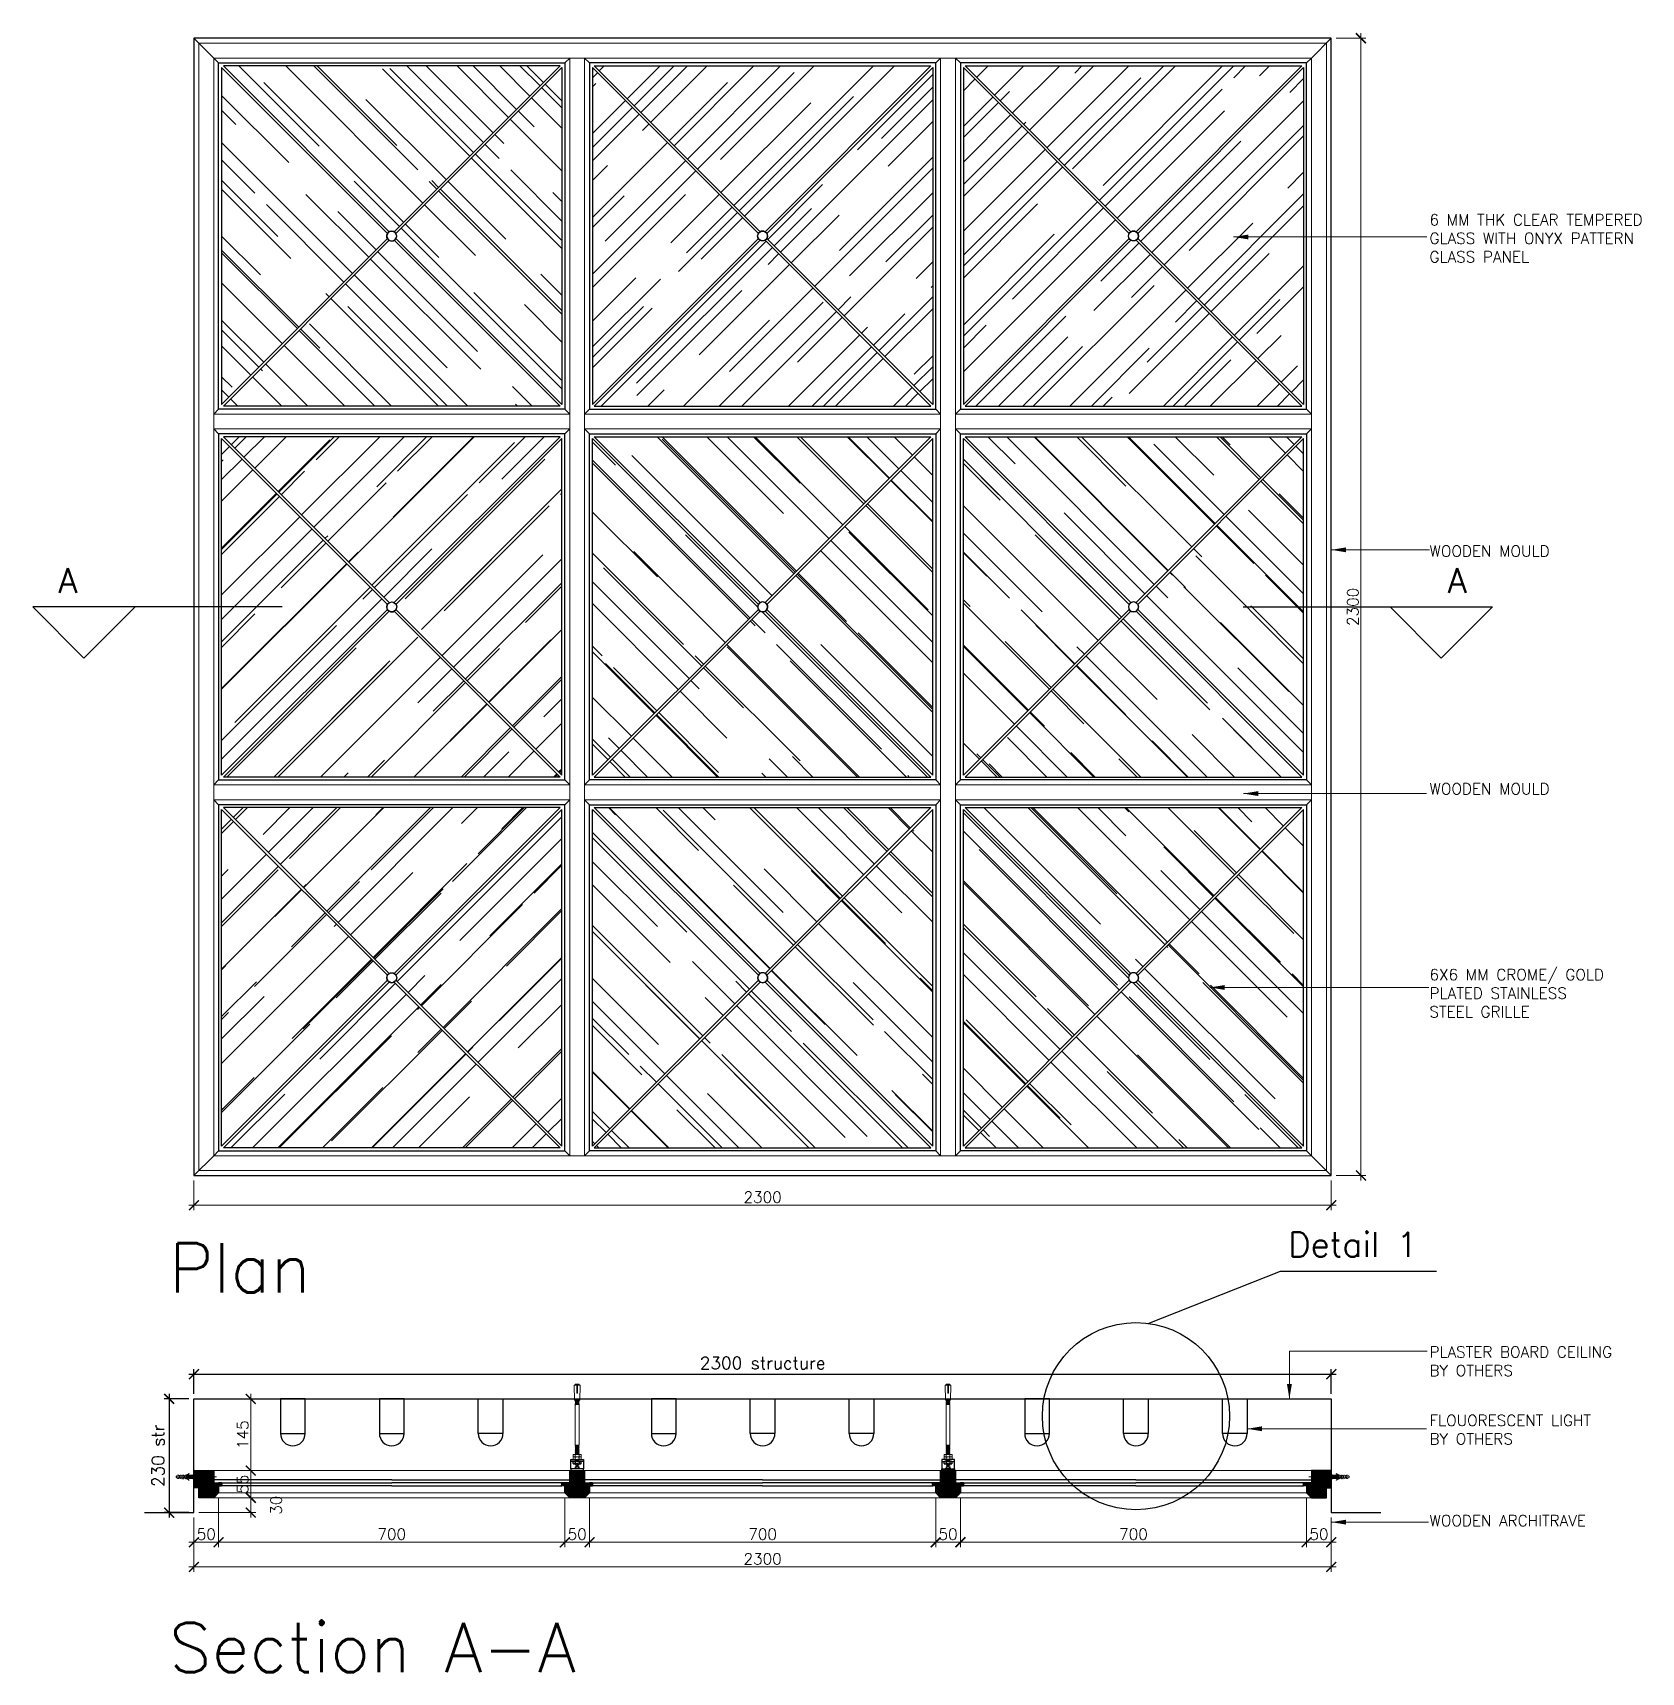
# Model space of a CAD drawing. Header units: inches. Extents: x 60936 to 69564, y 538 to 3853.
# Drawn here: x 60936 to 64188, y 538 to 3853 of the extents above; entities that cross this region are included whole.
import ezdxf

# ---------------------------------------------------------------- set-up
doc = ezdxf.new("R2010")
doc.units = ezdxf.units.IN
doc.header["$LTSCALE"] = 6
doc.header["$MEASUREMENT"] = 0
doc.header["$PDMODE"] = 35
for name, pattern in [('DASHDOT2', [0.5, 0.25, -0.125, 0, -0.125]), ('DASHED2', [0.375, 0.25, -0.125]), ('HIDDEN', [0.375, 0.25, -0.125])]:
    doc.linetypes.add(name, pattern=pattern)
doc.layers.get('DEFPOINTS').update_dxf_attribs({"lineweight": 25})
for name, color, linetype, lineweight in [('ARTAG', 11, 'Continuous', 25), ('CEILING', 141, 'Continuous', 30), ('DIM', 4, 'Continuous', 13), ('FURNITURE', 2, 'Continuous', 20), ('FURNITURE-1', 3, 'Continuous', 30), ('Hardware', 31, 'Continuous', 20), ('HATCH', 9, 'Continuous', 9), ('HATCH1', 4, 'Continuous', 30), ('LEADER', 42, 'Continuous', 13), ('SCREW', 4, 'Continuous', 5), ('Suspension', 4, 'Continuous', 13), ('TEXT', 250, 'Continuous', 30)]:
    doc.layers.add(name, color=color, linetype=linetype, lineweight=lineweight)
doc.styles.add('SKG-ROMANS', font='romans')
doc.dimstyles.new('SKG-10', dxfattribs={"dimscale": 10, "dimtxt": 2.25, "dimasz": 2, "dimexe": 1, "dimexo": 1, "dimgap": 0.5, "dimtad": 1, "dimdec": 0, "dimzin": 0, "dimdsep": 46, "dimtxsty": 'SKG-ROMANS', "dimblk1": 'ARCHTICK', "dimblk2": 'ARCHTICK', "dimsah": 1, "dimcen": 0.09, "dimdle": 1, "dimclrd": 256, "dimclre": 256, "dimclrt": 3, "dimadec": 0, "dimazin": 0, "dimtfac": 1, "dimtdec": 0, "dimtofl": 0, "dimtmove": 2, "dimatfit": 3, "dimldrblk": 'ARCHTICK', "dimfxl": 1, "dimtolj": 1, "dimtzin": 0, "dimlwd": -1, "dimlwe": -1, "dimarcsym": 0})
doc.dimstyles.new('SKG-T10', dxfattribs={"dimscale": 10, "dimtxt": 2.5, "dimasz": 3, "dimexe": 1, "dimexo": 1, "dimgap": 0.09, "dimtad": 0, "dimdec": 0, "dimzin": 0, "dimdsep": 46, "dimtxsty": 'SKG-ROMANS', "dimcen": 0.09, "dimdle": 1, "dimclrd": 256, "dimclre": 256, "dimclrt": 3, "dimadec": 0, "dimazin": 0, "dimtfac": 1, "dimtdec": 0, "dimtofl": 0, "dimtmove": 2, "dimatfit": 3, "dimfxl": 1, "dimtolj": 1, "dimtzin": 0, "dimlwd": -1, "dimlwe": -1, "dimarcsym": 0})
pattern_1 = [(135, (0, 452.947), (-1.060660172, -1.060660172), [])]
pattern_2 = [(45, (-61661.59, -1942.37), (84.85281, 226.27417), [1500, -200, 500, -100]), (45, (-61602.9, -1812.97), (-164.75588, 23.33452), [300, -33, 600, -75]), (45, (-61686.34, -1846.91), (320.31937, 415.07168), [800, -140, 400, -100])]

msp = doc.modelspace()

# ---------------------------------------------------------------- texts
at = {"layer": 'TEXT', "width": 53803.899, "style": 'SKG-ROMANS'}
for s, insert, char_height, attachment_point in [('6 MM THK CLEAR TEMPERED\\PGLASS WITH ONYX PATTERN \\PGLASS PANEL', (63760.2, 3486.5), 22.5, 1), ('WOODEN MOULD', (63760.2, 2816.5), 22.5, 1), ('A', (60987.5, 2771), 50, 1), ('A', (63835.7, 2771), 50, 3), ('WOODEN MOULD', (63760.2, 2335.7), 22.5, 1), ('6X6 MM CROME/ GOLD \\PPLATED STAINLESS \\PSTEEL GRILLE ', (63760.2, 1959.9), 22.5, 1), ('Detail 1', (63474.8, 1427.9), 50, 1), ('Plan', (61211.2, 1405.9), 100, 1), ('PLASTER BOARD CEILING\\PBY OTHERS', (63760.2, 1196.8), 22.5, 1), ('FLOUORESCENT LIGHT\\PBY OTHERS', (63760.2, 1058.5), 22.5, 1), ('WOODEN ARCHITRAVE', (63760.2, 855.8), 22.5, 1), ('Section A-A', (61211.2, 638), 100, 1)]:
    msp.add_mtext(s, dxfattribs=dict(at, insert=insert, char_height=char_height, attachment_point=attachment_point))

# ---------------------------------------------------------------- blocks, each defined once
blk = doc.blocks.new('X-NAIL')
at = {"layer": 'Hardware'}
for p, q in [((-1.3, 2.3), (-1.3, 2.7)), ((-1.3, 2.3), (-0.6, 2.3)), ((-1.3, 1.5), (-0.6, 1.5)), ((-1.3, 1.5), (-1.3, 1.1)), ((-0.6, 1.5), (-0.6, 2.3)), ((-0.2, 3.8), (0, 3.8)), ((-0.2, 0), (0, 0)), ((0, 0), (0, 3.8)), ((0, 2.6), (13.3, 2.6)), ((0, 1.2), (13.3, 1.2)), ((12.8, 2.6), (13, 3.1)), ((13, 3.1), (14, 1.2)), ((13.3, 2.6), (14.8, 1.9)), ((13.3, 1.2), (14.8, 1.9)), ((14, 1.2), (14.2, 1.7))]:
    blk.add_line(p, q, dxfattribs=at)
for points in [[(0, 2.7), (1, 0.7), (1.3, 1.2)], [(0, 1.1), (0.1, 1.2)], [(0.8, 2.6), (1, 3.1), (2.2, 0.7), (2.5, 1.2)], [(2, 2.6), (2.2, 3.1), (3.4, 0.7), (3.7, 1.2)], [(3.2, 2.6), (3.4, 3.1), (4.6, 0.7), (4.9, 1.2)], [(4.4, 2.6), (4.6, 3.1), (5.8, 0.7), (6.1, 1.2)], [(5.6, 2.6), (5.8, 3.1), (7, 0.7), (7.3, 1.2)], [(6.8, 2.6), (7, 3.1), (8.2, 0.7), (8.5, 1.2)], [(8, 2.6), (8.2, 3.1), (9.4, 0.7), (9.7, 1.2)], [(9.2, 2.6), (9.4, 3.1), (10.6, 0.7), (10.9, 1.2)], [(10.4, 2.6), (10.6, 3.1), (11.8, 0.7), (12.1, 1.2)], [(11.6, 2.6), (11.8, 3.1), (13, 0.7), (13.3, 1.2)]]:
    blk.add_lwpolyline(points, dxfattribs=at)
for centre, start, end in [((-0.2, 2.7), 89.9474, 179.6918), ((-0.2, 1.1), 180.3082, 270.0526)]:
    blk.add_arc(centre, 1.13, start, end, dxfattribs=at)
blk = doc.blocks.new('_ARCHTICK')
at = {"color": 0, "linetype": 'ByBlock', "ltscale": 10, "const_width": 0.15}
blk.add_lwpolyline([(-0.5, -0.5), (0.5, 0.5)], dxfattribs=at)
blk = doc.blocks.new('*D14')
at = {"layer": 'DEFPOINTS', "color": 0, "transparency": 16777216}
for p in [(62761.6, 900.8), (62811.6, 900.8), (62811.6, 800.8)]:
    blk.add_point(p, dxfattribs=at)
at = {"layer": 'DIM', "transparency": 16777216}
for p, q in [((62761.6, 890.8), (62761.6, 790.8)), ((62811.6, 890.8), (62811.6, 790.8)), ((62751.6, 800.8), (62821.6, 800.8))]:
    blk.add_line(p, q, dxfattribs=at)
at = {"layer": 'DIM', "transparency": 16777216, "xscale": 20, "yscale": 20, "zscale": 20, "rotation": 180}
blk.add_blockref('_ARCHTICK', (62761.6, 800.8), dxfattribs=at)
at = {"layer": 'DIM', "transparency": 16777216, "xscale": 20, "yscale": 20, "zscale": 20}
blk.add_blockref('_ARCHTICK', (62811.6, 800.8), dxfattribs=at)
at = {"layer": 'DIM', "color": 3, "transparency": 16777216, "insert": (62786.6, 817.1), "char_height": 22.5, "attachment_point": 5, "style": 'SKG-ROMANS'}
blk.add_mtext('\\A1;50', dxfattribs=at)
blk = doc.blocks.new('*D15')
at = {"layer": 'DEFPOINTS', "color": 0, "transparency": 16777216}
for p in [(62811.6, 900.8), (63511.6, 900.8), (63511.6, 800.8)]:
    blk.add_point(p, dxfattribs=at)
at = {"layer": 'DIM', "transparency": 16777216}
for p, q in [((62811.6, 890.8), (62811.6, 790.8)), ((63511.6, 890.8), (63511.6, 790.8)), ((62801.6, 800.8), (63521.6, 800.8))]:
    blk.add_line(p, q, dxfattribs=at)
at = {"layer": 'DIM', "transparency": 16777216, "xscale": 20, "yscale": 20, "zscale": 20, "rotation": 180}
blk.add_blockref('_ARCHTICK', (62811.6, 800.8), dxfattribs=at)
at = {"layer": 'DIM', "transparency": 16777216, "xscale": 20, "yscale": 20, "zscale": 20}
blk.add_blockref('_ARCHTICK', (63511.6, 800.8), dxfattribs=at)
at = {"layer": 'DIM', "color": 3, "transparency": 16777216, "insert": (63161.6, 817.1), "char_height": 22.5, "attachment_point": 5, "style": 'SKG-ROMANS'}
blk.add_mtext('\\A1;700', dxfattribs=at)
blk = doc.blocks.new('*D16')
at = {"layer": 'DEFPOINTS', "color": 0, "transparency": 16777216}
for p in [(63511.6, 900.8), (63561.6, 860.8), (63561.6, 800.8)]:
    blk.add_point(p, dxfattribs=at)
at = {"layer": 'DIM', "transparency": 16777216}
for p, q in [((63511.6, 890.8), (63511.6, 790.8)), ((63561.6, 850.8), (63561.6, 790.8)), ((63501.6, 800.8), (63571.6, 800.8))]:
    blk.add_line(p, q, dxfattribs=at)
at = {"layer": 'DIM', "transparency": 16777216, "xscale": 20, "yscale": 20, "zscale": 20, "rotation": 180}
blk.add_blockref('_ARCHTICK', (63511.6, 800.8), dxfattribs=at)
at = {"layer": 'DIM', "transparency": 16777216, "xscale": 20, "yscale": 20, "zscale": 20}
blk.add_blockref('_ARCHTICK', (63561.6, 800.8), dxfattribs=at)
at = {"layer": 'DIM', "color": 3, "transparency": 16777216, "insert": (63536.6, 817.1), "char_height": 22.5, "attachment_point": 5, "style": 'SKG-ROMANS'}
blk.add_mtext('\\A1;50', dxfattribs=at)
blk = doc.blocks.new('*D13')
at = {"layer": 'DEFPOINTS', "color": 0, "transparency": 16777216}
for p in [(61261.6, 860.8), (63561.6, 860.8), (63561.6, 750.8)]:
    blk.add_point(p, dxfattribs=at)
at = {"layer": 'DIM', "transparency": 16777216}
for p, q in [((61261.6, 850.8), (61261.6, 740.8)), ((63561.6, 850.8), (63561.6, 740.8)), ((61251.6, 750.8), (63571.6, 750.8))]:
    blk.add_line(p, q, dxfattribs=at)
at = {"layer": 'DIM', "transparency": 16777216, "xscale": 20, "yscale": 20, "zscale": 20, "rotation": 180}
blk.add_blockref('_ARCHTICK', (61261.6, 750.8), dxfattribs=at)
at = {"layer": 'DIM', "transparency": 16777216, "xscale": 20, "yscale": 20, "zscale": 20}
blk.add_blockref('_ARCHTICK', (63561.6, 750.8), dxfattribs=at)
at = {"layer": 'DIM', "color": 3, "transparency": 16777216, "insert": (62411.6, 767.1), "char_height": 22.5, "attachment_point": 5, "style": 'SKG-ROMANS'}
blk.add_mtext('\\A1;2300', dxfattribs=at)
blk = doc.blocks.new('*D10')
at = {"layer": 'DEFPOINTS', "color": 0, "transparency": 16777216}
for p in [(62011.6, 900.8), (62061.6, 900.8), (62061.6, 800.8)]:
    blk.add_point(p, dxfattribs=at)
at = {"layer": 'DIM', "transparency": 16777216}
for p, q in [((62011.6, 890.8), (62011.6, 790.8)), ((62061.6, 890.8), (62061.6, 790.8)), ((62001.6, 800.8), (62071.6, 800.8))]:
    blk.add_line(p, q, dxfattribs=at)
at = {"layer": 'DIM', "transparency": 16777216, "xscale": 20, "yscale": 20, "zscale": 20, "rotation": 180}
blk.add_blockref('_ARCHTICK', (62011.6, 800.8), dxfattribs=at)
at = {"layer": 'DIM', "transparency": 16777216, "xscale": 20, "yscale": 20, "zscale": 20}
blk.add_blockref('_ARCHTICK', (62061.6, 800.8), dxfattribs=at)
at = {"layer": 'DIM', "color": 3, "transparency": 16777216, "insert": (62036.6, 817.1), "char_height": 22.5, "attachment_point": 5, "style": 'SKG-ROMANS'}
blk.add_mtext('\\A1;50', dxfattribs=at)
blk = doc.blocks.new('*D11')
at = {"layer": 'DEFPOINTS', "color": 0, "transparency": 16777216}
for p in [(62061.6, 900.8), (62761.6, 900.8), (62761.6, 800.8)]:
    blk.add_point(p, dxfattribs=at)
at = {"layer": 'DIM', "transparency": 16777216}
for p, q in [((62061.6, 890.8), (62061.6, 790.8)), ((62761.6, 890.8), (62761.6, 790.8)), ((62051.6, 800.8), (62771.6, 800.8))]:
    blk.add_line(p, q, dxfattribs=at)
at = {"layer": 'DIM', "transparency": 16777216, "xscale": 20, "yscale": 20, "zscale": 20, "rotation": 180}
blk.add_blockref('_ARCHTICK', (62061.6, 800.8), dxfattribs=at)
at = {"layer": 'DIM', "transparency": 16777216, "xscale": 20, "yscale": 20, "zscale": 20}
blk.add_blockref('_ARCHTICK', (62761.6, 800.8), dxfattribs=at)
at = {"layer": 'DIM', "color": 3, "transparency": 16777216, "insert": (62411.6, 817.1), "char_height": 22.5, "attachment_point": 5, "style": 'SKG-ROMANS'}
blk.add_mtext('\\A1;700', dxfattribs=at)
blk = doc.blocks.new('*D12')
at = {"layer": 'DEFPOINTS', "color": 0, "transparency": 16777216}
for p in [(61311.6, 900.8), (62011.6, 900.8), (62011.6, 800.8)]:
    blk.add_point(p, dxfattribs=at)
at = {"layer": 'DIM', "transparency": 16777216}
for p, q in [((61311.6, 890.8), (61311.6, 790.8)), ((62011.6, 890.8), (62011.6, 790.8)), ((61301.6, 800.8), (62021.6, 800.8))]:
    blk.add_line(p, q, dxfattribs=at)
at = {"layer": 'DIM', "transparency": 16777216, "xscale": 20, "yscale": 20, "zscale": 20, "rotation": 180}
blk.add_blockref('_ARCHTICK', (61311.6, 800.8), dxfattribs=at)
at = {"layer": 'DIM', "transparency": 16777216, "xscale": 20, "yscale": 20, "zscale": 20}
blk.add_blockref('_ARCHTICK', (62011.6, 800.8), dxfattribs=at)
at = {"layer": 'DIM', "color": 3, "transparency": 16777216, "insert": (61661.6, 817.1), "char_height": 22.5, "attachment_point": 5, "style": 'SKG-ROMANS'}
blk.add_mtext('\\A1;700', dxfattribs=at)
blk = doc.blocks.new('A$C713616CD')
for p, q in [((0, 7), (1, 8)), ((0, 1), (0, 7)), ((0, 1), (1, 0)), ((1, 8), (24, 8)), ((1, 0), (24, 0)), ((6.5, 7), (6.5, 1)), ((18.5, 7), (18.5, 1)), ((25, 7), (24, 8)), ((25, 1), (24, 0)), ((25, 1), (25, 7))]:
    blk.add_line(p, q)
for centre, radius, start, end in [((3.3, 2.4), 5.6, 54.5153, 125.4847), ((3.3, 5.6), 5.6, 234.5153, 305.4847), ((12.5, -10.5), 18.5, 71.0754, 108.9246), ((12.5, 18.5), 18.5, 251.0754, 288.9246), ((21.8, 2.4), 5.6, 54.5153, 125.4847), ((21.8, 5.6), 5.6, 234.5153, 305.4847)]:
    blk.add_arc(centre, radius, start, end)
blk = doc.blocks.new('g.i hanger-1a')
at = {"layer": 'SCREW'}
h = blk.add_hatch(color=256, dxfattribs=at)
h.paths.add_polyline_path([(13.4, 156.3), (12.8, 156.3), (12.8, 172.6), (13.4, 172.6)])
h.paths.add_polyline_path([(12.2, 172.6), (12.8, 172.6), (12.8, 156.3), (12.2, 156.3)])
h.paths.add_polyline_path([(12.2, 174.5), (12.8, 174.5), (12.8, 172.6), (12.2, 172.6)])
h.paths.add_polyline_path([(13.4, 172.6), (12.8, 172.6), (12.8, 174.5), (13.4, 174.5)])
at = {"layer": 'CEILING', "color": 1, "linetype": 'HIDDEN'}
for p, q in [((0, 18.6), (25.6, 18.6)), ((4.8, 17.9), (5.5, 18.6)), ((4.8, 14.1), (4.8, 17.9)), ((4.8, 14.1), (5.5, 13.4)), ((20.1, 13.4), (5.5, 13.4)), ((9.9, 21.4), (9, 22.4)), ((9, 22.4), (16.6, 21.4)), ((9.9, 21.4), (9, 20.5)), ((9, 20.5), (9.9, 21.4)), ((9, 20.5), (9, 20.5)), ((9, 20.5), (16.6, 19.5)), ((9.9, 19.5), (9, 20.5)), ((9.9, 19.5), (9, 18.6)), ((9, 18.6), (9.9, 19.5)), ((9.9, 19.5), (9, 18.6)), ((9, 17.9), (9, 14.1)), ((9, 13.4), (16.6, 12.5)), ((9.9, 12.5), (9, 13.4)), ((9.9, 21.4), (15.7, 20.5)), ((9.9, 21.4), (15.7, 20.5)), ((9.9, 19.5), (15.7, 18.6)), ((9.9, 19.5), (15.7, 18.6)), ((9.9, 19.5), (15.7, 18.6)), ((9.9, 12.5), (15.7, 11.5)), ((9.9, 12.5), (15.7, 11.5)), ((9.9, 12.5), (15.7, 11.5)), ((9.9, 12.5), (9.9, 10.4)), ((15.7, 10.4), (9.9, 10.4)), ((16.6, 21.4), (15.7, 22.4)), ((15.7, 20.5), (16.6, 21.4)), ((15.7, 20.5), (16.6, 21.4)), ((16.6, 19.5), (15.7, 20.5)), ((15.7, 18.6), (16.6, 19.5)), ((16.6, 12.5), (15.7, 13.4)), ((15.7, 11.5), (16.6, 12.5)), ((15.7, 11.5), (16.6, 12.5)), ((15.7, 11.5), (16.6, 12.5)), ((15.7, 11.5), (15.7, 10.4)), ((16.6, 17.9), (16.6, 14.1)), ((20.8, 17.9), (20.1, 18.6)), ((20.8, 14.1), (20.1, 13.4)), ((20.8, 14.1), (20.8, 17.9))]:
    blk.add_line(p, q, dxfattribs=at)
at = {"layer": 'CEILING', "color": 1}
blk.add_line((9, 17.9), (9, 17.9), dxfattribs=at)
at = {"layer": 'CEILING'}
blk.add_lwpolyline([(25.6, 3.8), (25.6, 22.4), (0, 22.4), (0, 3.8)], dxfattribs=at)
blk.add_lwpolyline([(25.6, 0), (0, 0), (0, 3.8), (25.6, 3.8)], close=True, dxfattribs=at)
at = {"layer": 'CEILING', "color": 1, "linetype": 'HIDDEN'}
for centre, radius, start, end in [((6.9, 15), 3.58, 54.5153, 125.4847), ((6.9, 17), 3.58, 234.5153, 305.4847), ((12.8, 6.7), 11.8, 71.0754, 108.9246), ((12.8, 25.3), 11.8, 251.0754, 288.9246), ((18.7, 15), 3.58, 54.5153, 125.4847), ((18.7, 17), 3.58, 234.5153, 305.4847)]:
    blk.add_arc(centre, radius, start, end, dxfattribs=at)
at = {"layer": 'SCREW'}
for p, q in [((7, 158.3), (7, 172.6)), ((7, 172.6), (18.6, 172.6)), ((9, 174.5), (16.6, 174.5)), ((12.2, 174.5), (12.2, 156.3)), ((12.8, 174.5), (12.8, 156.3)), ((13.4, 174.5), (13.4, 156.3)), ((18.6, 158.3), (18.6, 172.6)), ((7.7, 156.3), (7, 158.3)), ((7.7, 142.5), (7.7, 156.3)), ((9, 142.5), (7.7, 142.5)), ((9.9, 141.5), (9, 142.5)), ((9, 142.5), (16.6, 141.5)), ((16.6, 142.5), (9, 142.5)), ((9.9, 141.5), (9, 140.6)), ((9, 140.6), (9.9, 141.5)), ((9, 140.6), (9, 140.6)), ((9.9, 139.6), (9, 140.6)), ((9, 140.6), (16.6, 139.6)), ((9, 138.6), (9.9, 139.6)), ((9.9, 137.7), (9, 138.6)), ((9.9, 137.7), (9, 138.6)), ((9, 138.6), (16.6, 137.7)), ((9, 138.6), (16.6, 137.7)), ((9.9, 137.7), (9, 136.7)), ((9, 136.7), (9.9, 137.7)), ((9.9, 137.7), (9, 136.7)), ((9, 136.7), (9, 136.7)), ((9.9, 135.8), (9, 136.7)), ((9, 136.7), (16.6, 135.8)), ((9, 134.8), (9.9, 135.8)), ((9.9, 133.8), (9, 134.8)), ((9, 134.8), (16.6, 133.8)), ((9, 52.3), (9, 134.4)), ((9.9, 133.8), (9, 132.9)), ((9, 132.9), (9.9, 133.8)), ((9.9, 141.5), (15.7, 140.6)), ((9.9, 141.5), (15.7, 140.6)), ((9.9, 139.6), (15.7, 138.6)), ((9.9, 137.7), (15.7, 136.7)), ((9.9, 137.7), (15.7, 136.7)), ((9.9, 137.7), (15.7, 136.7)), ((9.9, 135.8), (15.7, 134.8)), ((9.9, 133.8), (15.7, 132.9)), ((9.9, 133.8), (15.7, 132.9)), ((12.2, 156.3), (13.4, 156.3)), ((15.7, 140.6), (16.6, 141.5)), ((15.7, 140.6), (16.6, 141.5)), ((16.6, 139.6), (15.7, 140.6)), ((15.7, 138.6), (16.6, 139.6)), ((16.6, 137.7), (15.7, 138.6)), ((16.6, 137.7), (15.7, 138.6)), ((15.7, 136.7), (16.6, 137.7)), ((15.7, 136.7), (16.6, 137.7)), ((15.7, 136.7), (16.6, 137.7)), ((16.6, 135.8), (15.7, 136.7)), ((15.7, 134.8), (16.6, 135.8)), ((16.6, 133.8), (15.7, 134.8)), ((15.7, 132.9), (16.6, 133.8)), ((15.7, 132.9), (16.6, 133.8)), ((16.6, 142.5), (17.9, 142.5)), ((16.6, 141.5), (16.6, 142.5)), ((16.6, 51.3), (16.6, 133.4)), ((17.9, 156.3), (18.6, 158.3)), ((17.9, 142.5), (17.9, 156.3)), ((7.2, 4.5), (18.4, 4.5)), ((7.2, 3.8), (7.2, 4.5)), ((8.8, 7), (9.1, 7.4)), ((8.8, 4.5), (8.8, 7)), ((9.1, 7.4), (16.5, 7.4)), ((11.1, 8.2), (10.5, 7.7)), ((12.8, 7.4), (10.5, 7.7)), ((10.5, 7.7), (10.8, 7.4)), ((15.1, -0.6), (10.5, 0)), ((15.1, -0.6), (10.5, 0)), ((10.5, 0), (11.1, -0.6)), ((10.5, 0), (11.1, -0.6)), ((15.1, -0.6), (10.5, 0)), ((10.6, 7), (10.6, 4.5)), ((11.1, 8.9), (14.5, 8.9)), ((11.1, 8.2), (11.1, 8.9)), ((14.5, 7.7), (11.1, 8.2)), ((14.5, 7.7), (14.5, 8.9)), ((14.5, 7.7), (14.8, 7.4)), ((14.5, 0), (15.1, -0.6)), ((14.5, 0), (15.1, -0.6)), ((14.7, 6.2), (14.7, 6.2)), ((14.7, 4.3), (14.7, 4.3)), ((15, 7), (15, 4.5)), ((16.8, 7), (16.5, 7.4)), ((16.8, 4.5), (16.8, 7)), ((18.4, 3.8), (18.4, 4.5)), ((11.1, -0.6), (10.5, -1.2)), ((11.1, -0.6), (10.5, -1.2)), ((10.5, -1.2), (11.1, -1.7)), ((15.1, -1.7), (10.5, -1.2)), ((11.1, -1.7), (10.5, -2.3)), ((10.5, -2.3), (11.1, -2.9)), ((15.1, -2.9), (10.5, -2.3)), ((11.1, -2.9), (10.5, -3.5)), ((11.1, -2.9), (10.5, -3.5)), ((11.1, -2.9), (10.5, -3.5)), ((10.5, -3.5), (11.1, -4)), ((10.5, -3.5), (11.1, -4)), ((15.1, -4), (10.5, -3.5)), ((15.1, -4), (10.5, -3.5)), ((11.1, -4), (10.5, -4.6)), ((10.5, -4.6), (11.1, -5.2)), ((15.1, -5.2), (10.5, -4.6)), ((11.1, -5.2), (10.5, -5.8)), ((11.1, -5.2), (10.5, -5.8)), ((10.5, -5.8), (11.1, -6.3)), ((15.1, -6.3), (10.5, -5.8)), ((11.1, -6.3), (10.5, -6.9)), ((10.5, -6.9), (11.1, -7.5)), ((15.1, -7.5), (10.5, -6.9)), ((11.1, -7.5), (10.5, -8.1)), ((11.1, -7.5), (10.5, -8.1)), ((10.5, -8.1), (11.1, -8.6)), ((15.1, -8.6), (10.5, -8.1)), ((11.1, -8.6), (10.5, -9.2)), ((10.5, -9.2), (11.1, -9.8)), ((15.1, -9.8), (10.5, -9.2)), ((11.1, -9.8), (10.5, -10.4)), ((11.1, -9.8), (10.5, -10.4)), ((10.5, -10.4), (11.1, -10.9)), ((15.1, -10.9), (10.5, -10.4)), ((11.1, -10.9), (10.5, -11.5)), ((10.5, -11.5), (11.1, -12.1)), ((15.1, -12.1), (10.5, -11.5)), ((11.1, -12.1), (10.5, -12.7)), ((11.1, -12.1), (10.5, -12.7)), ((11.1, -12.1), (10.5, -12.7)), ((10.5, -12.7), (11.1, -13.2)), ((10.5, -12.7), (11.1, -13.2)), ((15.1, -13.2), (10.5, -12.7)), ((15.1, -13.2), (10.5, -12.7)), ((11.1, -13.2), (10.5, -13.8)), ((15.1, -14.4), (10.5, -13.8)), ((12.9, -17.6), (10.5, -13.8)), ((14.5, -1.2), (11.1, -0.6)), ((14.5, -1.2), (11.1, -0.6)), ((14.5, -2.3), (11.1, -1.7)), ((14.5, -3.5), (11.1, -2.9)), ((14.5, -3.5), (11.1, -2.9)), ((14.5, -3.5), (11.1, -2.9)), ((14.5, -4.6), (11.1, -4)), ((14.5, -5.8), (11.1, -5.2)), ((14.5, -5.8), (11.1, -5.2)), ((14.5, -6.9), (11.1, -6.3)), ((14.5, -8.1), (11.1, -7.5)), ((14.5, -8.1), (11.1, -7.5)), ((14.5, -9.2), (11.1, -8.6)), ((14.5, -10.4), (11.1, -9.8)), ((14.5, -10.4), (11.1, -9.8)), ((14.5, -11.5), (11.1, -10.9)), ((14.5, -12.7), (11.1, -12.1)), ((14.5, -12.7), (11.1, -12.1)), ((14.5, -12.7), (11.1, -12.1)), ((14.5, -13.8), (11.1, -13.2)), ((15.1, -14.4), (12.9, -17.6)), ((15.1, -0.6), (14.5, -1.2)), ((14.5, -1.2), (15.1, -0.6)), ((14.5, -1.2), (15.1, -1.7)), ((15.1, -1.7), (14.5, -2.3)), ((14.5, -2.3), (15.1, -2.9)), ((14.5, -3.5), (15.1, -2.9)), ((15.1, -2.9), (14.5, -3.5)), ((14.5, -3.5), (15.1, -2.9)), ((14.5, -3.5), (15.1, -4)), ((14.5, -3.5), (15.1, -4)), ((15.1, -4), (14.5, -4.6)), ((14.5, -4.6), (15.1, -5.2)), ((15.1, -5.2), (14.5, -5.8)), ((14.5, -5.8), (15.1, -5.2)), ((14.5, -5.8), (15.1, -6.3)), ((15.1, -6.3), (14.5, -6.9)), ((14.5, -6.9), (15.1, -7.5)), ((15.1, -7.5), (14.5, -8.1)), ((14.5, -8.1), (15.1, -7.5)), ((14.5, -8.1), (15.1, -8.6)), ((15.1, -8.6), (14.5, -9.2)), ((14.5, -9.2), (15.1, -9.8)), ((15.1, -9.8), (14.5, -10.4)), ((14.5, -10.4), (15.1, -9.8)), ((14.5, -10.4), (15.1, -10.9)), ((15.1, -10.9), (14.5, -11.5)), ((14.5, -11.5), (15.1, -12.1)), ((14.5, -12.7), (15.1, -12.1)), ((15.1, -12.1), (14.5, -12.7)), ((14.5, -12.7), (15.1, -12.1)), ((14.5, -12.7), (15.1, -13.2)), ((14.5, -12.7), (15.1, -13.2)), ((15.1, -13.2), (14.5, -13.8)), ((14.5, -13.8), (15.1, -14.4)), ((15.1, -0.6), (15.1, -0.6)), ((15.1, -5.2), (15.1, -5.2)), ((15.1, -7.5), (15.1, -7.5)), ((15.1, -9.8), (15.1, -9.8)), ((15.1, -12.1), (15.1, -12.1))]:
    blk.add_line(p, q, dxfattribs=at)
for centre, radius, start, end in [((6.5, 175), 2.49, 281.9471, 348.0529), ((19.1, 175), 2.49, 191.9471, 258.0529), ((9.7, 6), 1.33, 48.5738, 131.4262), ((12.8, -0.6), 8, 73.7398, 106.2602), ((15.9, 6), 1.33, 48.5738, 131.4262)]:
    blk.add_arc(centre, radius, start, end, dxfattribs=at)
at = {"layer": 'Suspension'}
for p, q in [((9.9, 51.3), (9, 52.3)), ((9, 52.3), (16.6, 51.3)), ((9, 50.4), (9.9, 51.3)), ((9.9, 49.4), (9, 50.4)), ((9.9, 49.4), (9, 50.4)), ((9, 50.4), (16.6, 49.4)), ((9, 50.4), (16.6, 49.4)), ((9.9, 49.4), (9, 48.5)), ((9, 48.5), (9.9, 49.4)), ((9.9, 49.4), (9, 48.5)), ((9, 48.5), (9, 48.5)), ((9.9, 47.5), (9, 48.5)), ((9, 48.5), (16.6, 47.5)), ((9, 46.5), (9.9, 47.5)), ((9.9, 45.6), (9, 46.5)), ((9, 46.5), (16.6, 45.6)), ((9.9, 45.6), (9, 44.6)), ((9, 44.6), (9.9, 45.6)), ((9, 44.6), (9, 44.6)), ((9, 44.6), (16.6, 43.7)), ((9.9, 43.7), (9, 44.6)), ((9.9, 43.7), (9, 44.6)), ((9.9, 43.7), (9, 42.7)), ((9, 42.7), (9.9, 43.7)), ((9.9, 43.7), (9, 42.7)), ((9, 42.7), (9, 42.7)), ((9.9, 41.7), (9, 42.7)), ((9, 42.7), (16.6, 41.7)), ((9, 40.8), (9.9, 41.7)), ((9.9, 39.8), (9, 40.8)), ((9, 40.8), (16.6, 39.8)), ((9.9, 39.8), (9, 38.9)), ((9, 38.9), (9.9, 39.8)), ((9, 38.9), (9, 38.9)), ((9, 38.9), (16.6, 37.9)), ((9.9, 37.9), (9, 38.9)), ((9.9, 37.9), (9, 36.9)), ((9, 36.9), (9.9, 37.9)), ((9.9, 37.9), (9, 36.9)), ((9, 36.9), (9, 36.9)), ((9.9, 36), (9, 36.9)), ((9, 36.9), (16.6, 36)), ((9, 35), (9.9, 36)), ((9.9, 34.1), (9, 35)), ((9, 35), (16.6, 34.1)), ((9.9, 34.1), (9, 33.1)), ((9, 33.1), (9.9, 34.1)), ((9.9, 51.3), (15.7, 50.4)), ((9.9, 49.4), (15.7, 48.5)), ((9.9, 49.4), (15.7, 48.5)), ((9.9, 49.4), (15.7, 48.5)), ((9.9, 47.5), (15.7, 46.5)), ((9.9, 45.6), (15.7, 44.6)), ((9.9, 45.6), (15.7, 44.6)), ((9.9, 43.7), (15.7, 42.7)), ((9.9, 43.7), (15.7, 42.7)), ((9.9, 43.7), (15.7, 42.7)), ((9.9, 41.7), (15.7, 40.8)), ((9.9, 39.8), (15.7, 38.9)), ((9.9, 39.8), (15.7, 38.9)), ((9.9, 37.9), (15.7, 36.9)), ((9.9, 37.9), (15.7, 36.9)), ((9.9, 37.9), (15.7, 36.9)), ((9.9, 36), (15.7, 35)), ((9.9, 34.1), (15.7, 33.1)), ((9.9, 34.1), (15.7, 33.1)), ((15.7, 50.4), (16.6, 51.3)), ((16.6, 49.4), (15.7, 50.4)), ((16.6, 49.4), (15.7, 50.4)), ((15.7, 48.5), (16.6, 49.4)), ((15.7, 48.5), (16.6, 49.4)), ((15.7, 48.5), (16.6, 49.4)), ((16.6, 47.5), (15.7, 48.5)), ((15.7, 46.5), (16.6, 47.5)), ((16.6, 45.6), (15.7, 46.5)), ((15.7, 44.6), (16.6, 45.6)), ((15.7, 44.6), (16.6, 45.6)), ((16.6, 43.7), (15.7, 44.6)), ((15.7, 42.7), (16.6, 43.7)), ((15.7, 42.7), (16.6, 43.7)), ((15.7, 42.7), (16.6, 43.7)), ((16.6, 41.7), (15.7, 42.7)), ((15.7, 40.8), (16.6, 41.7)), ((16.6, 39.8), (15.7, 40.8)), ((15.7, 38.9), (16.6, 39.8)), ((15.7, 38.9), (16.6, 39.8)), ((16.6, 37.9), (15.7, 38.9)), ((15.7, 36.9), (16.6, 37.9)), ((15.7, 36.9), (16.6, 37.9)), ((15.7, 36.9), (16.6, 37.9)), ((16.6, 36), (15.7, 36.9)), ((15.7, 35), (16.6, 36)), ((16.6, 34.1), (15.7, 35)), ((15.7, 33.1), (16.6, 34.1)), ((15.7, 33.1), (16.6, 34.1)), ((9, 33.1), (9, 33.1)), ((9, 33.1), (12.8, 32.6)), ((9.4, 32.6), (9, 33.1)), ((16.1, 32.6), (15.7, 33.1))]:
    blk.add_line(p, q, dxfattribs=at)
at = {"layer": 'Suspension', "xscale": 0.6399999999994179, "yscale": 0.6399999999994179, "zscale": 0.6399999999994179, "rotation": 180}
blk.add_blockref('A$C713616CD', (20.8, 32.6), dxfattribs=at)
at = {"layer": 'Suspension', "extrusion": (0, 0, -1), "xscale": 0.6399999999994179, "yscale": 0.6399999999994179, "zscale": -0.6400000000000001}
blk.add_blockref('A$C713616CD', (-20.8, 22.4), dxfattribs=at)
blk = doc.blocks.new('*D42')
at = {"color": 2, "transparency": 16777216}
for p, q in [((61251.6, 1140.8), (63571.6, 1140.8)), ((61261.6, 1100.8), (61261.6, 1150.8)), ((63561.6, 1100.8), (63561.6, 1150.8))]:
    blk.add_line(p, q, dxfattribs=at)
at = {"layer": 'DEFPOINTS', "color": 0, "transparency": 16777216}
for p in [(63561.6, 1140.8), (61261.6, 1090.8), (63561.6, 1090.8)]:
    blk.add_point(p, dxfattribs=at)
at = {"color": 2, "transparency": 16777216, "xscale": 20, "yscale": 20, "zscale": 20, "rotation": 180}
blk.add_blockref('_ARCHTICK', (61261.6, 1140.8), dxfattribs=at)
at = {"color": 2, "transparency": 16777216, "xscale": 20, "yscale": 20, "zscale": 20}
blk.add_blockref('_ARCHTICK', (63561.6, 1140.8), dxfattribs=at)
at = {"color": 2, "transparency": 16777216, "insert": (62411.6, 1163.3), "char_height": 25, "attachment_point": 5, "style": 'SKG-ROMANS'}
blk.add_mtext('\\A1;2300 structure', dxfattribs=at)
blk = doc.blocks.new('*D43')
at = {"layer": 'DEFPOINTS', "color": 0, "transparency": 16777216}
for p in [(61311.6, 900.8), (61261.6, 860.8), (61261.6, 800.8)]:
    blk.add_point(p, dxfattribs=at)
at = {"layer": 'DIM', "transparency": 16777216}
for p, q in [((61311.6, 890.8), (61311.6, 790.8)), ((61261.6, 850.8), (61261.6, 790.8)), ((61321.6, 800.8), (61251.6, 800.8))]:
    blk.add_line(p, q, dxfattribs=at)
at = {"layer": 'DIM', "transparency": 16777216, "xscale": 20, "yscale": 20, "zscale": 20, "rotation": 180}
blk.add_blockref('_ARCHTICK', (61261.6, 800.8), dxfattribs=at)
at = {"layer": 'DIM', "transparency": 16777216, "xscale": 20, "yscale": 20, "zscale": 20}
blk.add_blockref('_ARCHTICK', (61311.6, 800.8), dxfattribs=at)
at = {"layer": 'DIM', "color": 3, "transparency": 16777216, "insert": (61286.6, 817.1), "char_height": 22.5, "attachment_point": 5, "style": 'SKG-ROMANS'}
blk.add_mtext('\\A1;50', dxfattribs=at)
blk = doc.blocks.new('*D44')
at = {"color": 2, "transparency": 16777216}
for p, q in [((61211.6, 1100.8), (61211.6, 850.8)), ((61251.6, 1090.8), (61201.6, 1090.8)), ((61251.6, 860.8), (61201.6, 860.8))]:
    blk.add_line(p, q, dxfattribs=at)
at = {"layer": 'DEFPOINTS', "color": 0, "transparency": 16777216}
for p in [(61261.6, 1090.8), (61211.6, 860.8), (61261.6, 860.8)]:
    blk.add_point(p, dxfattribs=at)
at = {"color": 2, "transparency": 16777216, "xscale": 20, "yscale": 20, "zscale": 20}
for p, rotation in [((61211.6, 1090.8), 90), ((61211.6, 860.8), 270)]:
    blk.add_blockref('_ARCHTICK', p, dxfattribs=dict(at, rotation=rotation))
at = {"color": 2, "transparency": 16777216, "insert": (61189.1, 975.8), "char_height": 25, "attachment_point": 5, "rotation": 90, "style": 'SKG-ROMANS'}
blk.add_mtext('\\A1;230 str', dxfattribs=at)
blk = doc.blocks.new('*D49')
at = {"layer": 'DEFPOINTS', "color": 0, "transparency": 16777216}
for p in [(61301.6, 945.8), (61301.6, 890.8), (61376.6, 890.8)]:
    blk.add_point(p, dxfattribs=at)
at = {"layer": 'DIM', "transparency": 16777216}
for p, q in [((61311.6, 945.8), (61386.6, 945.8)), ((61376.6, 955.8), (61376.6, 880.8)), ((61311.6, 890.8), (61386.6, 890.8))]:
    blk.add_line(p, q, dxfattribs=at)
at = {"layer": 'DIM', "transparency": 16777216, "xscale": 20, "yscale": 20, "zscale": 20}
for p, rotation in [((61376.6, 945.8), 90), ((61376.6, 890.8), 270)]:
    blk.add_blockref('_ARCHTICK', p, dxfattribs=dict(at, rotation=rotation))
at = {"layer": 'DIM', "color": 3, "transparency": 16777216, "insert": (61360.3, 918.3), "char_height": 22.5, "attachment_point": 5, "rotation": 90, "style": 'SKG-ROMANS'}
blk.add_mtext('\\A1;55', dxfattribs=at)
blk = doc.blocks.new('*D50')
at = {"layer": 'DEFPOINTS', "color": 0, "transparency": 16777216}
for p in [(61261.6, 1090.8), (61376.6, 1090.8), (61301.6, 945.8)]:
    blk.add_point(p, dxfattribs=at)
at = {"layer": 'DIM', "transparency": 16777216}
for p, q in [((61376.6, 935.8), (61376.6, 1100.8)), ((61271.6, 1090.8), (61386.6, 1090.8)), ((61311.6, 945.8), (61386.6, 945.8))]:
    blk.add_line(p, q, dxfattribs=at)
at = {"layer": 'DIM', "transparency": 16777216, "xscale": 20, "yscale": 20, "zscale": 20}
for p, rotation in [((61376.6, 1090.8), 90), ((61376.6, 945.8), 270)]:
    blk.add_blockref('_ARCHTICK', p, dxfattribs=dict(at, rotation=rotation))
at = {"layer": 'DIM', "color": 3, "transparency": 16777216, "insert": (61360.3, 1018.3), "char_height": 22.5, "attachment_point": 5, "rotation": 90, "style": 'SKG-ROMANS'}
blk.add_mtext('\\A1;145', dxfattribs=at)
blk = doc.blocks.new('*D51')
at = {"layer": 'DEFPOINTS', "color": 0, "transparency": 16777216}
for p in [(61301.6, 890.8), (61261.6, 860.8), (61376.6, 860.8)]:
    blk.add_point(p, dxfattribs=at)
at = {"layer": 'DIM', "transparency": 16777216}
for p, q in [((61376.6, 900.8), (61376.6, 850.8)), ((61311.6, 890.8), (61386.6, 890.8)), ((61271.6, 860.8), (61386.6, 860.8))]:
    blk.add_line(p, q, dxfattribs=at)
at = {"layer": 'DIM', "transparency": 16777216, "xscale": 20, "yscale": 20, "zscale": 20}
for p, rotation in [((61376.6, 890.8), 90), ((61376.6, 860.8), 270)]:
    blk.add_blockref('_ARCHTICK', p, dxfattribs=dict(at, rotation=rotation))
at = {"layer": 'DIM', "color": 3, "transparency": 16777216, "insert": (61427.8, 875.8), "char_height": 22.5, "attachment_point": 5, "rotation": 90, "style": 'SKG-ROMANS'}
blk.add_mtext('\\A1;30', dxfattribs=at)
blk = doc.blocks.new('nail-B1')
at = {"layer": 'SCREW', "linetype": 'HIDDEN'}
for p, q in [((2.3, 52.6), (2.5, 53.2)), ((2.5, 52.3), (2.3, 52.6)), ((2.3, 49.8), (2.5, 50.4)), ((2.5, 49.5), (2.3, 49.8)), ((2.3, 47), (2.5, 47.6)), ((2.5, 46.6), (2.3, 47)), ((2.3, 44.2), (2.5, 44.8)), ((2.5, 43.8), (2.3, 44.2)), ((2.3, 41.3), (2.5, 41.9)), ((2.5, 41), (2.3, 41.3)), ((2.3, 38.5), (2.5, 39.1)), ((2.5, 38.2), (2.3, 38.5)), ((2.3, 35.7), (2.5, 36.3)), ((2.5, 35.4), (2.3, 35.7)), ((2.3, 32.9), (2.5, 33.5)), ((2.5, 53.2), (4.9, 54.5)), ((5.2, 53.7), (2.5, 52.3)), ((2.5, 52.3), (2.5, 50.4)), ((2.5, 50.4), (5.6, 52.1)), ((5.6, 51.1), (2.5, 49.5)), ((2.5, 49.5), (2.5, 47.6)), ((2.5, 47.6), (5.6, 49.2)), ((5.6, 48.3), (2.5, 46.6)), ((2.5, 46.6), (2.5, 44.8)), ((2.5, 44.8), (5.6, 46.4)), ((5.6, 45.5), (2.5, 43.8)), ((2.5, 43.8), (2.5, 41.9)), ((2.5, 41.9), (5.6, 43.6)), ((5.6, 42.7), (2.5, 41)), ((2.5, 41), (2.5, 39.1)), ((2.5, 39.1), (5.6, 40.8)), ((5.6, 39.8), (2.5, 38.2)), ((2.5, 38.2), (2.5, 36.3)), ((2.5, 36.3), (5.6, 38)), ((5.6, 37), (2.5, 35.4)), ((2.5, 35.4), (2.5, 33.5)), ((2.5, 33.5), (5.6, 35.1)), ((5.6, 34.2), (2.5, 32.5)), ((3.2, 54.6), (2.8, 53.4)), ((3, 54.9), (3.2, 55.5)), ((3.2, 54.6), (3, 54.9)), ((5.6, 52.6), (3.1, 52.6)), ((4.1, 56), (3.2, 54.6)), ((3.2, 55.5), (4.1, 56)), ((4.1, 57.1), (3.6, 55.7)), ((4.9, 54.5), (4.1, 57.1)), ((4.9, 54.5), (5.5, 54.4)), ((5.5, 54.4), (5.2, 53.7)), ((5.2, 53.7), (5.6, 52.6)), ((5.6, 52.6), (5.6, 52.1)), ((5.6, 52.1), (5.8, 51.7)), ((5.8, 51.7), (5.6, 51.1)), ((5.6, 51.1), (5.6, 49.2)), ((5.6, 49.2), (5.8, 48.9)), ((5.8, 48.9), (5.6, 48.3)), ((5.6, 48.3), (5.6, 46.4)), ((5.6, 46.4), (5.8, 46.1)), ((5.8, 46.1), (5.6, 45.5)), ((5.6, 45.5), (5.6, 43.6)), ((5.6, 43.6), (5.8, 43.3)), ((5.8, 43.3), (5.6, 42.7)), ((5.6, 42.7), (5.6, 40.8)), ((5.6, 40.8), (5.8, 40.4)), ((5.8, 40.4), (5.6, 39.8)), ((5.6, 39.8), (5.6, 38)), ((5.6, 38), (5.8, 37.6)), ((5.8, 37.6), (5.6, 37)), ((5.6, 37), (5.6, 35.1)), ((5.6, 35.1), (5.8, 34.8)), ((5.8, 34.8), (5.6, 34.2)), ((5.6, 34.2), (5.6, 32.3)), ((2, 4.5), (0, 0)), ((0, 0), (3.5, 0)), ((1.9, 12.7), (2.4, 13.7)), ((2.2, 12.4), (1.9, 12.7)), ((2.2, 12.7), (2, 11.4)), ((2, 11.4), (6.1, 11.4)), ((2, 11.4), (2, 4.5)), ((6.1, 4.5), (2, 4.5)), ((5.6, 14.6), (2.2, 12.7)), ((2.5, 32.5), (2.3, 32.9)), ((2.3, 30), (2.5, 30.6)), ((2.5, 29.7), (2.3, 30)), ((2.3, 27.2), (2.5, 27.8)), ((2.5, 26.9), (2.3, 27.2)), ((2.3, 24.4), (2.5, 25)), ((2.5, 24.1), (2.3, 24.4)), ((2.3, 21.6), (2.5, 22.2)), ((2.5, 21.2), (2.3, 21.6)), ((2.3, 18.7), (2.5, 19.3)), ((2.5, 18.4), (2.3, 18.7)), ((2.3, 15.9), (2.5, 16.5)), ((2.5, 15.6), (2.3, 15.9)), ((2.4, 13.7), (5.6, 15.5)), ((2.5, 15), (2.4, 13.7)), ((2.5, 32.5), (2.5, 30.6)), ((2.5, 30.6), (5.6, 32.3)), ((5.6, 31.4), (2.5, 29.7)), ((2.5, 29.7), (2.5, 27.8)), ((2.5, 27.8), (5.6, 29.5)), ((5.6, 28.5), (2.5, 26.9)), ((2.5, 26.9), (2.5, 25)), ((2.5, 25), (5.6, 26.7)), ((5.6, 25.7), (2.5, 24.1)), ((2.5, 24.1), (2.5, 22.2)), ((2.5, 22.2), (5.6, 23.8)), ((5.6, 22.9), (2.5, 21.2)), ((2.5, 21.2), (2.5, 19.3)), ((2.5, 19.3), (5.6, 21)), ((5.6, 20.1), (2.5, 18.4)), ((2.5, 18.4), (2.5, 16.5)), ((2.5, 16.5), (5.6, 18.2)), ((5.6, 17.2), (2.5, 15.6)), ((2.5, 15.6), (2.5, 15)), ((2.5, 15), (4.7, 15)), ((3.5, 1.8), (4.7, 1.8)), ((3.5, 0), (3.5, 1.8)), ((4.7, 1.8), (4.7, 0)), ((4.7, 0), (8.1, 0)), ((5.6, 32.3), (5.8, 32)), ((5.8, 32), (5.6, 31.4)), ((5.6, 31.4), (5.6, 29.5)), ((5.6, 29.5), (5.8, 29.1)), ((5.8, 29.1), (5.6, 28.5)), ((5.6, 28.5), (5.6, 26.7)), ((5.6, 26.7), (5.8, 26.3)), ((5.8, 26.3), (5.6, 25.7)), ((5.6, 25.7), (5.6, 23.8)), ((5.6, 23.8), (5.8, 23.5)), ((5.8, 23.5), (5.6, 22.9)), ((5.6, 22.9), (5.6, 21)), ((5.6, 21), (5.8, 20.7)), ((5.8, 20.7), (5.6, 20.1)), ((5.6, 20.1), (5.6, 18.2)), ((5.6, 18.2), (5.8, 17.8)), ((5.8, 17.8), (5.6, 17.2)), ((5.6, 17.2), (5.6, 15.4)), ((5.6, 15.5), (5.8, 15.1)), ((5.8, 15.1), (5.6, 14.6)), ((6.1, 11.4), (5.6, 14.6)), ((6.1, 4.5), (6.1, 11.4)), ((8.1, 0), (6.1, 4.5))]:
    blk.add_line(p, q, dxfattribs=at)
at = {"layer": 'SCREW'}
for p, q in [((4.1, 61.2), (4.1, 53.7)), ((4.1, 2.9), (4.1, -5.6))]:
    blk.add_line(p, q, dxfattribs=at)
blk = doc.blocks.new('wallplug-1')
at = {"layer": 'SCREW', "linetype": 'DASHED2'}
for p, q in [((-7.8, 33), (-5.9, 36)), ((-4.8, 36), (-5.9, 36)), ((-4.8, 36), (-4.8, 8.1)), ((-4.2, 36), (-4.2, 8.1)), ((-4.2, 36), (-3.1, 36)), ((-1.2, 33), (-3.1, 36)), ((-10.7, 9.7), (-11.3, 10.4)), ((-8.1, 3.9), (-9, 0)), ((-9, 0), (-4.5, 0)), ((-8.2, 25.5), (-8, 28.1)), ((-6.6, 26), (-8.2, 25.5)), ((-8.2, 22.8), (-6.5, 23.7)), ((-8.2, 20.5), (-8.2, 22.8)), ((-6.4, 21), (-8.2, 20.5)), ((-8.2, 0), (-7.9, 10.9)), ((-8, 28.1), (-6.7, 28.8)), ((-7.9, 30.6), (-7.8, 33)), ((-6.5, 31), (-7.9, 30.6)), ((-7.9, 17.7), (-6.5, 18.7)), ((-7.9, 16.9), (-7.9, 17.7)), ((-7.9, 15.9), (-7.9, 16.9)), ((-7.4, 16), (-7.9, 15.9)), ((-7.9, 10.9), (-6.8, 11.2)), ((-6.7, 16.2), (-7.4, 16)), ((-6.8, 14.8), (-6.3, 15.1)), ((-6.8, 11.2), (-6.8, 14.8)), ((-6.7, 28.8), (-6.5, 31)), ((-6.5, 16.2), (-6.7, 16.2)), ((-6.5, 23.7), (-6.6, 26)), ((-6.5, 18.7), (-6.4, 21)), ((-6.3, 15.1), (-6.5, 16.2)), ((-4.8, 8.1), (-4.5, 8.1)), ((-4.2, 8.1), (-4.5, 8.1)), ((0, 0), (-4.5, 0)), ((-2.7, 15.1), (-2.5, 16.2)), ((-2.2, 14.8), (-2.7, 15.1)), ((-2.5, 18.7), (-2.6, 21)), ((-2.6, 21), (-0.8, 20.5)), ((-2.5, 31), (-1.1, 30.6)), ((-2.3, 28.8), (-2.5, 31)), ((-2.5, 23.7), (-2.4, 26)), ((-0.8, 22.8), (-2.5, 23.7)), ((-1.1, 17.7), (-2.5, 18.7)), ((-2.5, 16.2), (-2.3, 16.2)), ((-2.4, 26), (-0.8, 25.5)), ((-1, 28.1), (-2.3, 28.8)), ((-2.3, 16.2), (-1.6, 16)), ((-2.2, 11.2), (-2.2, 14.8)), ((-1.1, 10.9), (-2.2, 11.2)), ((-1.6, 16), (-1.1, 15.9)), ((-1.1, 30.6), (-1.2, 33)), ((-1.1, 16.9), (-1.1, 17.7)), ((-1.1, 15.9), (-1.1, 16.9)), ((-0.8, 0), (-1.1, 10.9)), ((-0.8, 25.5), (-1, 28.1)), ((-0.9, 3.9), (0, 0)), ((-0.8, 20.5), (-0.8, 22.8)), ((1.7, 9.7), (2.3, 10.4))]:
    blk.add_line(p, q, dxfattribs=at)
for centre, start, end in [((-22.8, 20.4), 319.0735, 346.9675), ((-22.2, 19.7), 319.0735, 345.7344), ((13.2, 19.7), 194.2656, 220.9265), ((13.8, 20.4), 193.0325, 220.9265)]:
    blk.add_arc(centre, 15.3, start, end, dxfattribs=at)
blk = doc.blocks.new('Ggille')
at = {"layer": 'HATCH'}
h = blk.add_hatch(dxfattribs=at)
h.set_pattern_fill('AR-RROOF', color=256, scale=100, angle=45, style=0)
h.set_pattern_definition(pattern_2)
edge = h.paths.add_edge_path()
edge.add_line((-344, -340.5), (-344, 340.5))
edge.add_line((-344, 340.5), (-8.6, 5.1))
edge.add_arc((0, 0), 10, 149.4775, 210.5225)
edge.add_line((-8.6, -5.1), (-344, -340.5))
h = blk.add_hatch(dxfattribs=at)
h.set_pattern_fill('AR-RROOF', color=256, scale=100, angle=45, style=0)
h.set_pattern_definition(pattern_2)
edge = h.paths.add_edge_path()
edge.add_line((340.5, 344), (-340.5, 344))
edge.add_line((-340.5, 344), (-5.1, 8.6))
edge.add_arc((0, 0), 10, 59.4775, 120.5225, ccw=False)
edge.add_line((5.1, 8.6), (340.5, 344))
h = blk.add_hatch(dxfattribs=at)
h.set_pattern_fill('AR-RROOF', color=256, scale=100, angle=45, style=0)
h.set_pattern_definition(pattern_2)
edge = h.paths.add_edge_path()
edge.add_line((344, -340.5), (344, 340.5))
edge.add_line((344, 340.5), (8.6, 5.1))
edge.add_arc((0, 0), 10, -30.5225, 30.5225, ccw=False)
edge.add_line((8.6, -5.1), (344, -340.5))
h = blk.add_hatch(dxfattribs=at)
h.set_pattern_fill('AR-RROOF', color=256, scale=100, angle=45, style=0)
h.set_pattern_definition(pattern_2)
edge = h.paths.add_edge_path()
edge.add_line((340.5, -344), (-340.5, -344))
edge.add_line((-340.5, -344), (-5.1, -8.6))
edge.add_arc((0, 0), 10, 239.4775, 300.5225)
edge.add_line((5.1, -8.6), (340.5, -344))
at = {"layer": 'CEILING'}
for points in [[(-344, -340.5), (-344, 340.5), (-8.6, 5.1, 0.272842), (-8.6, -5.1)], [(340.5, 344), (-340.5, 344), (-5.1, 8.6, -0.272842), (5.1, 8.6)], [(344, -340.5), (344, 340.5), (8.6, 5.1, -0.272842), (8.6, -5.1)], [(340.5, -344), (-340.5, -344), (-5.1, -8.6, 0.272842), (5.1, -8.6)]]:
    blk.add_lwpolyline(points, format="xyb", close=True, dxfattribs=at)
blk.add_circle((0, 0), 10, dxfattribs=at)
at = {"layer": 'FURNITURE'}
blk.add_lwpolyline([(-360, -360), (360, -360), (360, 360), (-360, 360)], close=True, dxfattribs=at)
for points in [[(-350, 350), (-360, 360)], [(350, 350), (360, 360)], [(-350, -350), (-360, -360)], [(350, -350), (360, -360)]]:
    blk.add_lwpolyline(points, dxfattribs=at)
at = {"layer": 'FURNITURE-1'}
blk.add_lwpolyline([(-350, -350), (350, -350), (350, 350), (-350, 350)], close=True, dxfattribs=at)
blk = doc.blocks.new('*D83')
at = {"layer": 'DEFPOINTS', "color": 0, "transparency": 16777216}
for p in [(61261.6, 1542.4), (63561.6, 1542.4), (61261.6, 1482.4)]:
    blk.add_point(p, dxfattribs=at)
at = {"layer": 'DIM', "transparency": 16777216}
for p, q in [((61261.6, 1532.4), (61261.6, 1472.4)), ((63561.6, 1532.4), (63561.6, 1472.4)), ((63571.6, 1482.4), (61251.6, 1482.4))]:
    blk.add_line(p, q, dxfattribs=at)
at = {"layer": 'DIM', "transparency": 16777216, "xscale": 20, "yscale": 20, "zscale": 20, "rotation": 180}
blk.add_blockref('_ARCHTICK', (61261.6, 1482.4), dxfattribs=at)
at = {"layer": 'DIM', "transparency": 16777216, "xscale": 20, "yscale": 20, "zscale": 20}
blk.add_blockref('_ARCHTICK', (63561.6, 1482.4), dxfattribs=at)
at = {"layer": 'DIM', "color": 3, "transparency": 16777216, "insert": (62411.6, 1498.6), "char_height": 22.5, "attachment_point": 5, "style": 'SKG-ROMANS'}
blk.add_mtext('\\A1;2300', dxfattribs=at)
blk = doc.blocks.new('*D84')
at = {"layer": 'DEFPOINTS', "color": 0, "transparency": 16777216}
for p in [(63561.6, 3842.4), (63621.6, 3842.4), (63561.6, 1542.4)]:
    blk.add_point(p, dxfattribs=at)
at = {"layer": 'DIM', "transparency": 16777216}
for p, q in [((63621.6, 1532.4), (63621.6, 3852.4)), ((63571.6, 3842.4), (63631.6, 3842.4)), ((63571.6, 1542.4), (63631.6, 1542.4))]:
    blk.add_line(p, q, dxfattribs=at)
at = {"layer": 'DIM', "transparency": 16777216, "xscale": 20, "yscale": 20, "zscale": 20}
for p, rotation in [((63621.6, 3842.4), 90), ((63621.6, 1542.4), 270)]:
    blk.add_blockref('_ARCHTICK', p, dxfattribs=dict(at, rotation=rotation))
at = {"layer": 'DIM', "color": 3, "transparency": 16777216, "insert": (63605.3, 2692.4), "char_height": 22.5, "attachment_point": 5, "rotation": 90, "style": 'SKG-ROMANS'}
blk.add_mtext('\\A1;2300', dxfattribs=at)

# ---------------------------------------------------------------- dimensions: what is measured, and where the dimension line sits
at = {"color": 2}
dim = msp.add_linear_dim(base=(63561.6, 1140.8), p1=(61261.6, 1090.8), p2=(63561.6, 1090.8), text='<> structure', dimstyle='SKG-10', override={"dimtxt": 2.5, "dimgap": 1, "dimclrd": 2, "dimclre": 2, "dimclrt": 2}, dxfattribs=at)
dim.commit()
dim.dimension.update_dxf_attribs({"geometry": '*D42', "text_midpoint": (62411.6, 1163.3)})
dim = msp.add_linear_dim(base=(61211.6, 860.8), p1=(61261.6, 1090.8), p2=(61261.6, 860.8), angle=270, text='<> str', dimstyle='SKG-10', override={"dimtxt": 2.5, "dimgap": 1, "dimclrd": 2, "dimclre": 2, "dimclrt": 2}, dxfattribs=at)
dim.commit()
dim.dimension.update_dxf_attribs({"geometry": '*D44', "text_midpoint": (61189.1, 975.8)})
at = {"layer": 'DIM'}
for base, p1, p2, angle, picture, middle in [((63621.6, 3842.4), (63561.6, 1542.4), (63561.6, 3842.4), 90, '*D84', (63605.3, 2692.4)), ((61261.6, 1482.4), (63561.6, 1542.4), (61261.6, 1542.4), 180, '*D83', (62411.6, 1498.6)), ((61376.6, 1090.8), (61301.6, 945.8), (61261.6, 1090.8), 90, '*D50', (61360.3, 1018.3)), ((61376.6, 890.8), (61301.6, 945.8), (61301.6, 890.8), 90, '*D49', (61360.3, 918.3)), ((61261.6, 800.8), (61311.6, 900.8), (61261.6, 860.8), 180, '*D43', (61286.6, 817.1)), ((61376.6, 860.8), (61301.6, 890.8), (61261.6, 860.8), 90, '*D51', (61427.8, 875.8))]:
    dim = msp.add_linear_dim(base=base, p1=p1, p2=p2, angle=angle, dimstyle='SKG-10', dxfattribs=at)
    dim.commit()
    dim.dimension.update_dxf_attribs({"geometry": picture, "text_midpoint": middle})
for base, p1, p2, picture, middle in [((62011.6, 800.8), (61311.6, 900.8), (62011.6, 900.8), '*D12', (61661.6, 817.1)), ((62061.6, 800.8), (62011.6, 900.8), (62061.6, 900.8), '*D10', (62036.6, 817.1)), ((62761.6, 800.8), (62061.6, 900.8), (62761.6, 900.8), '*D11', (62411.6, 817.1)), ((62811.6, 800.8), (62761.6, 900.8), (62811.6, 900.8), '*D14', (62786.6, 817.1)), ((63511.6, 800.8), (62811.6, 900.8), (63511.6, 900.8), '*D15', (63161.6, 817.1)), ((63561.6, 800.8), (63511.6, 900.8), (63561.6, 860.8), '*D16', (63536.6, 817.1)), ((63561.6, 750.8), (61261.6, 860.8), (63561.6, 860.8), '*D13', (62411.6, 767.1))]:
    dim = msp.add_linear_dim(base=base, p1=p1, p2=p2, dimstyle='SKG-10', dxfattribs=at)
    dim.commit()
    dim.dimension.update_dxf_attribs({"geometry": picture, "text_midpoint": middle})

# ---------------------------------------------------------------- hatches: boundary and pattern name
at = {"layer": 'HATCH'}
h = msp.add_hatch(dxfattribs=at)
h.set_pattern_fill('ANSI31', color=256, scale=12, angle=90, style=0)
h.set_pattern_definition(pattern_1)
h.paths.add_polyline_path([(61271.6, 945.8), (61301.6, 945.8), (61301.6, 920.8), (61311.6, 920.8), (61311.6, 900.8), (61301.6, 890.8), (61271.6, 890.8), (61271.6, 910.8), (61261.6, 910.8), (61261.6, 945.8)])
h = msp.add_hatch(dxfattribs=at)
h.set_pattern_fill('ANSI31', color=256, scale=12, angle=90, style=0)
h.set_pattern_definition(pattern_1)
h.paths.add_polyline_path([(62011.6, 916.8), (62011.6, 916.9), (62012.4, 916.9), (62012.6, 916.4), (62012.8, 916.9), (62013.6, 916.9), (62013.8, 916.4), (62014, 916.9), (62014.8, 916.9), (62015, 916.4), (62015.2, 916.9), (62016, 916.9), (62016.2, 916.4), (62016.4, 916.9), (62017.2, 916.9), (62017.4, 916.4), (62017.6, 916.9), (62018.4, 916.9), (62018.6, 916.4), (62018.8, 916.9), (62019.4, 917.2), (62019.6, 916.9), (62019.8, 917.4), (62020.4, 917.6), (62018.8, 918.4), (62018.6, 918.8), (62018.4, 918.4), (62017.6, 918.4), (62017.4, 918.8), (62017.2, 918.4), (62016.4, 918.4), (62016.2, 918.8), (62016, 918.4), (62015.2, 918.4), (62015, 918.8), (62014.8, 918.4), (62014, 918.4), (62013.8, 918.8), (62013.6, 918.4), (62012.8, 918.4), (62012.6, 918.8), (62012.4, 918.4), (62011.6, 918.4), (62011.6, 918.4), (62011.6, 920.8), (62020.6, 920.8), (62021.6, 920.8), (62021.6, 945.8), (62051.6, 945.8), (62051.6, 920.8), (62061.6, 920.8), (62061.6, 918.4), (62061.6, 918.4), (62060.8, 918.4), (62060.6, 918.8), (62060.4, 918.4), (62059.6, 918.4), (62059.4, 918.8), (62059.2, 918.4), (62058.4, 918.4), (62058.2, 918.8), (62058, 918.4), (62057.2, 918.4), (62057, 918.8), (62056.8, 918.4), (62056, 918.4), (62055.8, 918.8), (62055.6, 918.4), (62054.8, 918.4), (62054.6, 918.8), (62054.4, 918.4), (62052.8, 917.6), (62053.4, 917.4), (62053.6, 916.9), (62053.8, 917.2), (62054.4, 916.9), (62054.6, 916.4), (62054.8, 916.9), (62055.6, 916.9), (62055.8, 916.4), (62056, 916.9), (62056.8, 916.9), (62057, 916.4), (62057.2, 916.9), (62058, 916.9), (62058.2, 916.4), (62058.4, 916.9), (62059.2, 916.9), (62059.4, 916.4), (62059.6, 916.9), (62060.4, 916.9), (62060.6, 916.4), (62060.8, 916.9), (62061.6, 916.9), (62061.6, 916.8), (62061.6, 914.8), (62061.6, 900.8), (62051.6, 890.8), (62021.6, 890.8), (62011.6, 900.8)])
h = msp.add_hatch(dxfattribs=at)
h.set_pattern_fill('ANSI31', color=256, scale=12, angle=90, style=0)
h.set_pattern_definition(pattern_1)
h.paths.add_polyline_path([(62761.6, 916.8), (62761.6, 916.9), (62762.4, 916.9), (62762.6, 916.4), (62762.8, 916.9), (62763.6, 916.9), (62763.8, 916.4), (62764, 916.9), (62764.8, 916.9), (62765, 916.4), (62765.2, 916.9), (62766, 916.9), (62766.2, 916.4), (62766.4, 916.9), (62767.2, 916.9), (62767.4, 916.4), (62767.6, 916.9), (62768.4, 916.9), (62768.6, 916.4), (62768.8, 916.9), (62769.4, 917.2), (62769.6, 916.9), (62769.8, 917.4), (62770.4, 917.6), (62768.8, 918.4), (62768.6, 918.8), (62768.4, 918.4), (62767.6, 918.4), (62767.4, 918.8), (62767.2, 918.4), (62766.4, 918.4), (62766.2, 918.8), (62766, 918.4), (62765.2, 918.4), (62765, 918.8), (62764.8, 918.4), (62764, 918.4), (62763.8, 918.8), (62763.6, 918.4), (62762.8, 918.4), (62762.6, 918.8), (62762.4, 918.4), (62761.6, 918.4), (62761.6, 918.4), (62761.6, 920.8), (62770.6, 920.8), (62771.6, 920.8), (62771.6, 945.8), (62801.6, 945.8), (62801.6, 920.8), (62811.6, 920.8), (62811.6, 918.4), (62811.6, 918.4), (62810.8, 918.4), (62810.6, 918.8), (62810.4, 918.4), (62809.6, 918.4), (62809.4, 918.8), (62809.2, 918.4), (62808.4, 918.4), (62808.2, 918.8), (62808, 918.4), (62807.2, 918.4), (62807, 918.8), (62806.8, 918.4), (62806, 918.4), (62805.8, 918.8), (62805.6, 918.4), (62804.8, 918.4), (62804.6, 918.8), (62804.4, 918.4), (62802.8, 917.6), (62803.4, 917.4), (62803.6, 916.9), (62803.8, 917.2), (62804.4, 916.9), (62804.6, 916.4), (62804.8, 916.9), (62805.6, 916.9), (62805.8, 916.4), (62806, 916.9), (62806.8, 916.9), (62807, 916.4), (62807.2, 916.9), (62808, 916.9), (62808.2, 916.4), (62808.4, 916.9), (62809.2, 916.9), (62809.4, 916.4), (62809.6, 916.9), (62810.4, 916.9), (62810.6, 916.4), (62810.8, 916.9), (62811.6, 916.9), (62811.6, 916.8), (62811.6, 914.8), (62811.6, 900.8), (62801.6, 890.8), (62771.6, 890.8), (62761.6, 900.8)])
h = msp.add_hatch(dxfattribs=at)
h.set_pattern_fill('ANSI31', color=256, scale=12, angle=90, style=0)
h.set_pattern_definition(pattern_1)
h.paths.add_polyline_path([(63551.6, 945.8), (63521.6, 945.8), (63521.6, 920.8), (63511.6, 920.8), (63511.6, 900.8), (63521.6, 890.8), (63551.6, 890.8), (63551.6, 910.8), (63561.6, 910.8), (63561.6, 945.8)])
h = msp.add_hatch(dxfattribs=at)
h.set_pattern_fill('ANSI31', color=256, scale=10, style=0)
h.set_pattern_definition([(135, (89885.4442, -7142.8568), (0.883883476, 0.883883476), [])])
h.paths.add_polyline_path([(61311.6, 920.8), (61317.6, 920.8), (61317.6, 914.8), (61311.6, 914.8)])
h = msp.add_hatch(dxfattribs=at)
h.set_pattern_fill('ANSI31', color=256, scale=10, style=0)
h.set_pattern_definition([(45, (33437.7431, -7142.8568), (-0.883883476, 0.883883476), [])])
h.paths.add_polyline_path([(62011.6, 920.8), (62005.6, 920.8), (62005.6, 914.8), (62011.6, 914.8)])
h = msp.add_hatch(dxfattribs=at)
h.set_pattern_fill('ANSI31', color=256, scale=10, style=0)
h.set_pattern_definition([(135, (90635.4442, -7142.8568), (0.883883476, 0.883883476), [])])
h.paths.add_polyline_path([(62061.6, 920.8), (62067.6, 920.8), (62067.6, 914.8), (62061.6, 914.8)])
h = msp.add_hatch(dxfattribs=at)
h.set_pattern_fill('ANSI31', color=256, scale=10, style=0)
h.set_pattern_definition([(45, (34187.7431, -7142.8568), (-0.883883476, 0.883883476), [])])
h.paths.add_polyline_path([(62761.6, 920.8), (62755.6, 920.8), (62755.6, 914.8), (62761.6, 914.8)])
h = msp.add_hatch(dxfattribs=at)
h.set_pattern_fill('ANSI31', color=256, scale=10, style=0)
h.set_pattern_definition([(135, (91385.4442, -7142.8568), (0.883883476, 0.883883476), [])])
h.paths.add_polyline_path([(62811.6, 920.8), (62817.6, 920.8), (62817.6, 914.8), (62811.6, 914.8)])
h = msp.add_hatch(dxfattribs=at)
h.set_pattern_fill('ANSI31', color=256, scale=10, style=0)
h.set_pattern_definition([(45, (34937.7431, -7142.8568), (-0.883883476, 0.883883476), [])])
h.paths.add_polyline_path([(63511.6, 920.8), (63505.6, 920.8), (63505.6, 914.8), (63511.6, 914.8)])

# ---------------------------------------------------------------- linework, layer by layer
for p, q in [((61439.9, 2692.4), (60935.7, 2692.4)), ((63383.3, 2692.4), (63887.5, 2692.4)), ((63191.4, 1243.5), (63458.9, 1348.9)), ((63458.9, 1348.9), (63774.6, 1348.9))]:
    msp.add_line(p, q)
for points in [[(60935.7, 2692.4), (61039.2, 2588.9), (61142.7, 2692.4)], [(63887.5, 2692.4), (63784, 2588.9), (63680.5, 2692.4)]]:
    msp.add_lwpolyline(points)
at = {"color": 5}
msp.add_lwpolyline([(61161.6, 860.8), (61261.6, 860.8), (61261.6, 1090.8), (63561.6, 1090.8), (63561.6, 860.8), (63661.6, 860.8)], dxfattribs=at)
for points in [[(61486.6, 1090.8), (61436.6, 1090.8), (61436.6, 1020.8), (61486.6, 1020.8)], [(61686.6, 1090.8), (61636.6, 1090.8), (61636.6, 1020.8), (61686.6, 1020.8)], [(61836.6, 1090.8), (61886.6, 1090.8), (61886.6, 1020.8), (61836.6, 1020.8)], [(62236.6, 1090.8), (62186.6, 1090.8), (62186.6, 1020.8), (62236.6, 1020.8)], [(62386.6, 1090.8), (62436.6, 1090.8), (62436.6, 1020.8), (62386.6, 1020.8)], [(62586.6, 1090.8), (62636.6, 1090.8), (62636.6, 1020.8), (62586.6, 1020.8)], [(62991.6, 1090.8), (62941.6, 1090.8), (62941.6, 1020.8), (62991.6, 1020.8)], [(63141.6, 1090.8), (63191.6, 1090.8), (63191.6, 1020.8), (63141.6, 1020.8)], [(63341.6, 1090.8), (63391.6, 1090.8), (63391.6, 1020.8), (63341.6, 1020.8)]]:
    msp.add_lwpolyline(points, close=True)
msp.add_circle((63166.6, 1055.8), 189.3)
for centre in [(61461.6, 1020.8), (61661.6, 1020.8), (61861.6, 1020.8), (62211.6, 1020.8), (62411.6, 1020.8), (62611.6, 1020.8), (62966.6, 1020.8), (63166.6, 1020.8), (63366.6, 1020.8)]:
    msp.add_arc(centre, 25, 180, 0)
at = {"layer": 'ARTAG', "linetype": 'DASHDOT2'}
for p, q in [((61439.9, 2692.4), (61068.3, 2692.4)), ((63383.3, 2692.4), (63754.9, 2692.4))]:
    msp.add_line(p, q, dxfattribs=at)
at = {"layer": 'FURNITURE'}
for p, q in [((61661.6, 945.8), (61301.6, 945.8)), ((62021.6, 945.8), (61661.6, 945.8)), ((62051.6, 945.8), (62411.6, 945.8)), ((62411.6, 945.8), (62771.6, 945.8)), ((62801.6, 945.8), (63166.6, 945.8)), ((63166.6, 945.8), (63521.6, 945.8)), ((61311.6, 900.8), (61661.6, 900.8)), ((61661.6, 900.8), (62011.6, 900.8)), ((62411.6, 900.8), (62061.6, 900.8)), ((62761.6, 900.8), (62411.6, 900.8)), ((63166.6, 900.8), (62811.6, 900.8)), ((63511.6, 900.8), (63166.6, 900.8)), ((61301.6, 890.8), (61661.6, 890.8)), ((61661.6, 890.8), (62021.6, 890.8)), ((62411.6, 890.8), (62051.6, 890.8)), ((62771.6, 890.8), (62411.6, 890.8)), ((63166.6, 890.8), (62801.6, 890.8)), ((63521.6, 890.8), (63166.6, 890.8))]:
    msp.add_line(p, q, dxfattribs=at)
for points in [[(61301.6, 3802.4), (61261.6, 3842.4)], [(63521.6, 3802.4), (63561.6, 3842.4)], [(62021.6, 1582.4), (62021.6, 3802.4)], [(62051.6, 1582.4), (62051.6, 3802.4)], [(62771.6, 1582.4), (62771.6, 3802.4)], [(62801.6, 1582.4), (62801.6, 3802.4)], [(61261.6, 1542.4), (61301.6, 1582.4)], [(63561.6, 1542.4), (63521.6, 1582.4)]]:
    msp.add_lwpolyline(points, dxfattribs=at)
for points in [[(61271.6, 1552.4), (63551.6, 1552.4), (63551.6, 3832.4), (61271.6, 3832.4)], [(61301.6, 1582.4), (63521.6, 1582.4), (63521.6, 3802.4), (61301.6, 3802.4)]]:
    msp.add_lwpolyline(points, close=True, dxfattribs=at)
at = {"layer": 'FURNITURE-1'}
for points in [[(61261.6, 1542.4), (63561.6, 1542.4), (63561.6, 3842.4), (61261.6, 3842.4)], [(61271.6, 945.8), (61301.6, 945.8), (61301.6, 920.8), (61311.6, 920.8), (61311.6, 900.8), (61301.6, 890.8), (61271.6, 890.8), (61271.6, 910.8), (61261.6, 910.8), (61261.6, 945.8), (61271.6, 945.8)], [(62021.6, 945.8), (62051.6, 945.8), (62051.6, 920.8), (62061.6, 920.8), (62061.6, 900.8), (62051.6, 890.8), (62021.6, 890.8), (62011.6, 900.8), (62011.6, 920.8), (62021.6, 920.8), (62021.6, 945.8)], [(62771.6, 945.8), (62801.6, 945.8), (62801.6, 920.8), (62811.6, 920.8), (62811.6, 900.8), (62801.6, 890.8), (62771.6, 890.8), (62761.6, 900.8), (62761.6, 920.8), (62771.6, 920.8), (62771.6, 945.8)], [(63551.6, 945.8), (63521.6, 945.8), (63521.6, 920.8), (63511.6, 920.8), (63511.6, 900.8), (63521.6, 890.8), (63551.6, 890.8), (63551.6, 910.8), (63561.6, 910.8), (63561.6, 945.8), (63551.6, 945.8)], [(61317.6, 920.8), (61311.6, 920.8), (61311.6, 914.8), (61317.6, 914.8)], [(62005.6, 920.8), (62011.6, 920.8), (62011.6, 914.8), (62005.6, 914.8)], [(62067.6, 920.8), (62061.6, 920.8), (62061.6, 914.8), (62067.6, 914.8)], [(62755.6, 920.8), (62761.6, 920.8), (62761.6, 914.8), (62755.6, 914.8)], [(62817.6, 920.8), (62811.6, 920.8), (62811.6, 914.8), (62817.6, 914.8)], [(63505.6, 920.8), (63511.6, 920.8), (63511.6, 914.8), (63505.6, 914.8)]]:
    msp.add_lwpolyline(points, close=True, dxfattribs=at)
for points in [[(61661.6, 914.8), (61317.6, 914.8), (61317.6, 920.8), (61661.6, 920.8)], [(61661.6, 914.8), (62005.6, 914.8), (62005.6, 920.8), (61661.6, 920.8)], [(62411.6, 914.8), (62067.6, 914.8), (62067.6, 920.8), (62411.6, 920.8)], [(62411.6, 914.8), (62755.6, 914.8), (62755.6, 920.8), (62411.6, 920.8)], [(63166.6, 914.8), (62817.6, 914.8), (62817.6, 920.8), (63166.6, 920.8)], [(63166.6, 914.8), (63505.6, 914.8), (63505.6, 920.8), (63166.6, 920.8)]]:
    msp.add_lwpolyline(points, dxfattribs=at)
at = {"layer": 'HATCH1'}
for points in [[(61661.6, 926.8), (61302.6, 926.8), (61301.6, 925.8), (61301.6, 921.8), (61302.6, 920.8), (61661.6, 920.8)], [(61661.6, 926.8), (62020.6, 926.8), (62021.6, 925.8), (62021.6, 921.8), (62020.6, 920.8), (61661.6, 920.8)], [(62411.6, 926.8), (62052.6, 926.8), (62051.6, 925.8), (62051.6, 921.8), (62052.6, 920.8), (62411.6, 920.8)], [(62411.6, 926.8), (62770.6, 926.8), (62771.6, 925.8), (62771.6, 921.8), (62770.6, 920.8), (62411.6, 920.8)], [(63166.6, 926.8), (62802.6, 926.8), (62801.6, 925.8), (62801.6, 921.8), (62802.6, 920.8), (63166.6, 920.8)], [(63166.6, 926.8), (63520.6, 926.8), (63521.6, 925.8), (63521.6, 921.8), (63520.6, 920.8), (63166.6, 920.8)]]:
    msp.add_lwpolyline(points, dxfattribs=at)

# ---------------------------------------------------------------- block references
at = {"xscale": -1}
for p, rotation in [((61661.6, 3442.4), 180), ((62411.6, 2692.4), 359.9999999999989), ((63161.6, 2692.4), 359.9999999999989)]:
    msp.add_blockref('Ggille', p, dxfattribs=dict(at, rotation=rotation))
for p, rotation in [((62411.6, 3442.4), 180), ((63161.6, 3442.4), 180), ((61661.6, 2692.4), 359.9999999999989)]:
    msp.add_blockref('Ggille', p, dxfattribs=dict(rotation=rotation))
msp.add_blockref('Ggille', (61661.6, 1942.4))
for p in [(62411.6, 1942.4), (63161.6, 1942.4)]:
    msp.add_blockref('Ggille', p, dxfattribs=at)
at = {"layer": 'Hardware', "xscale": -1}
for p in [(61317.6, 915.7), (62067.6, 915.7), (62817.6, 915.7)]:
    msp.add_blockref('X-NAIL', p, dxfattribs=at)
at = {"layer": 'Hardware'}
for p in [(62005.6, 915.7), (62755.6, 915.7), (63505.6, 915.7)]:
    msp.add_blockref('X-NAIL', p, dxfattribs=at)
at = {"layer": 'LEADER', "xscale": -1}
msp.add_blockref('g.i hanger-1a', (62049.4, 945.8), dxfattribs=at)
at = {"layer": 'LEADER'}
msp.add_blockref('g.i hanger-1a', (62773.8, 945.8), dxfattribs=at)
at = {"layer": 'SCREW', "linetype": 'DASHED2', "xscale": -1, "rotation": 90}
for name, p in [('wallplug-1', (61261.6, 928.6)), ('nail-B1', (61301.6, 937.4))]:
    msp.add_blockref(name, p, dxfattribs=at)
at = {"layer": 'SCREW', "linetype": 'DASHED2', "rotation": 270}
for name, p in [('nail-B1', (63521.6, 937.4)), ('wallplug-1', (63561.6, 928.6))]:
    msp.add_blockref(name, p, dxfattribs=at)

msp.set_redraw_order([(e.dxf.handle, doc.entitydb.next_handle()) for e in msp.query("TEXT MTEXT ATTDEF DIMENSION ARC_DIMENSION")])  # texts and dimensions are drawn at this point

# ---------------------------------------------------------------- leaders
at = {"layer": 'LEADER'}
for points in [[(63364.1, 3440.5), (63754.5, 3440.5)], [(63561.6, 2807.8), (63760.5, 2807.8)], [(63383.9, 2314.9), (63754.4, 2314.9)], [(63316.3, 1922.8), (63759, 1922.8)], [(63476.9, 1090.6), (63476.9, 1187.2), (63755.5, 1187.2)], [(63391.6, 1030.3), (63754.2, 1030.3)], [(63561.6, 841.5), (63758.5, 841.5)]]:
    msp.add_leader(points, dimstyle='SKG-T10', override={"dimgap": 0.09, "dimtad": 0}, dxfattribs=at)

doc.saveas('drawing.dxf')
